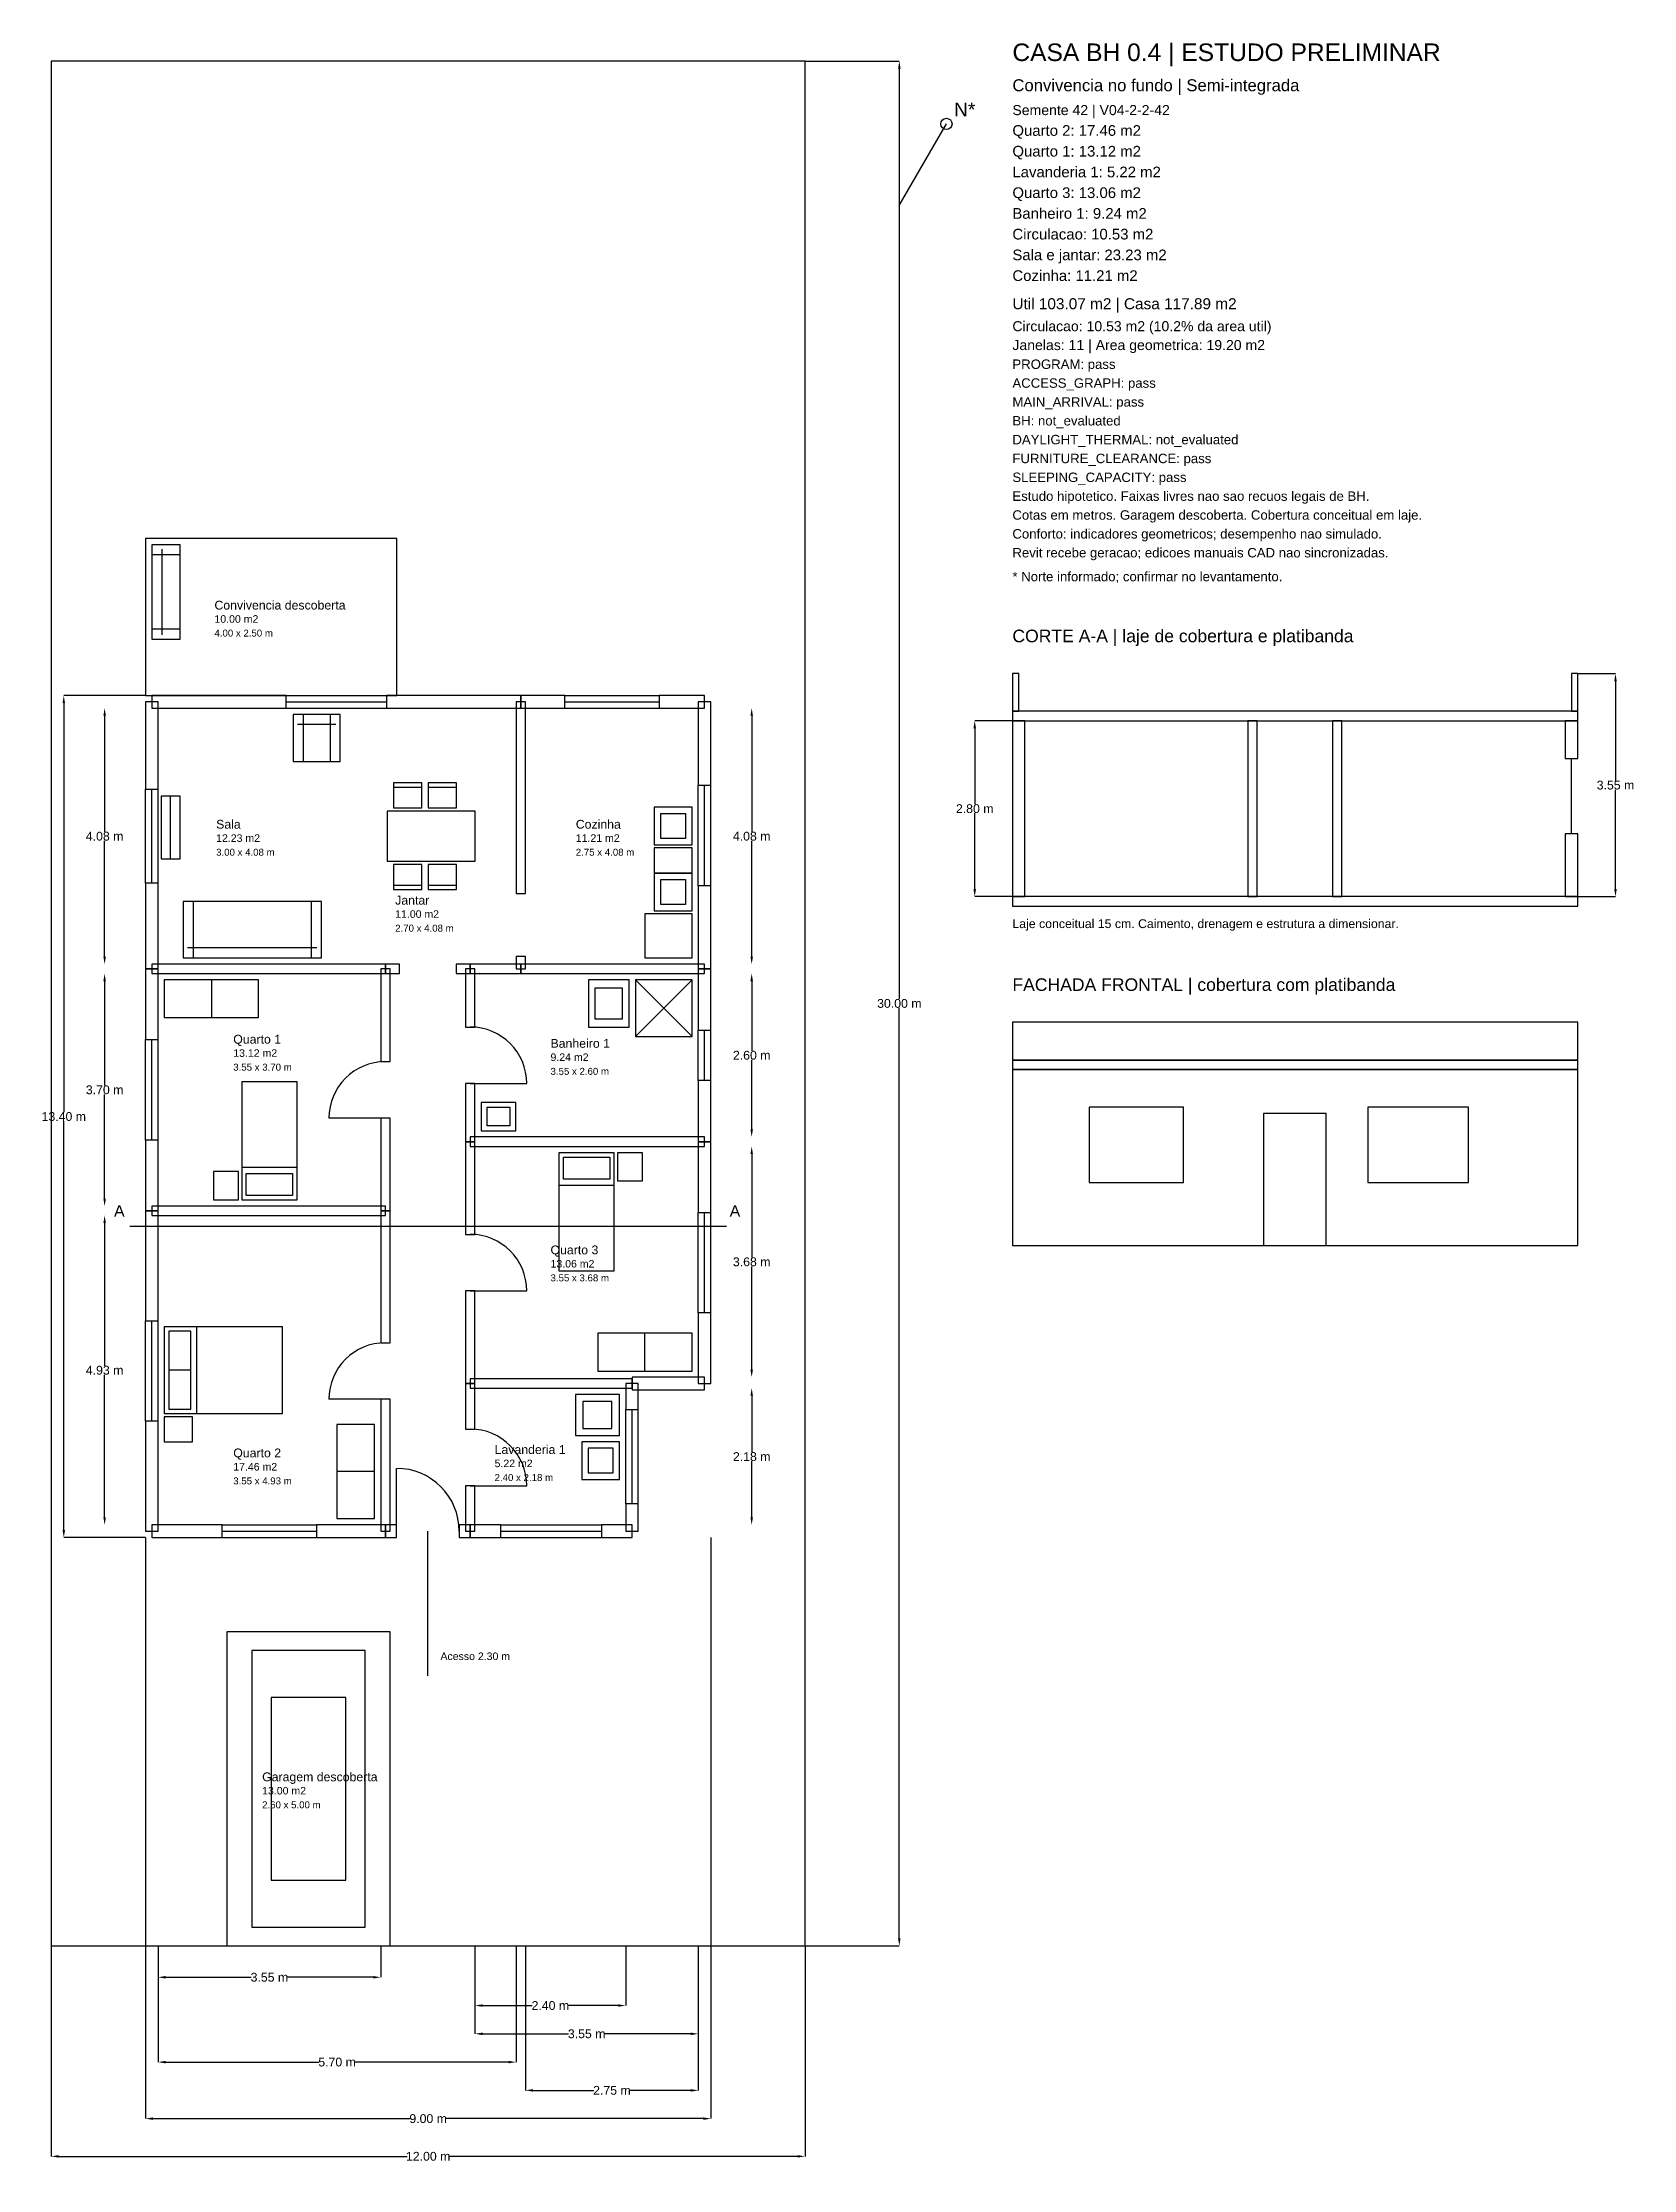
# Model space of a CAD drawing. Header units: millimetres. Extents: x -138 to 107186, y -4909 to 30295.
# Drawn here: x 40862 to 66186, y -3559 to 30295 of the extents above; entities that cross this region are included whole.
import ezdxf

# ---------------------------------------------------------------- set-up
doc = ezdxf.new("R2010")
doc.units = ezdxf.units.MM
doc.header["$MEASUREMENT"] = 0
for name, color, linetype in [('CASA_ACESSO', 4, 'Continuous'), ('CASA_COBERTURA', 2, 'Continuous'), ('CASA_COTAS', 6, 'Continuous'), ('CASA_ESTUDO', 8, 'Continuous'), ('CASA_EXTERNO', 3, 'Continuous'), ('CASA_JANELAS', 4, 'Continuous'), ('CASA_LOTE', 8, 'Continuous'), ('CASA_MOVEIS', 3, 'Continuous'), ('CASA_PAREDES', 7, 'Continuous'), ('CASA_PORTAS', 2, 'Continuous'), ('CASA_TEXTOS', 7, 'Continuous')]:
    doc.layers.add(name, color=color, linetype=linetype)
doc.styles.get("Standard").update_dxf_attribs({"font": 'arial.ttf'})
doc.dimstyles.get("Standard").update_dxf_attribs({"dimtxt": 0.18, "dimasz": 0.18, "dimexe": 0.18, "dimexo": 0.0625, "dimgap": 0.09, "dimtad": 0, "dimtih": 1, "dimtoh": 1, "dimdec": 4, "dimzin": 0, "dimdsep": 46, "dimtxsty": 'Standard', "dimcen": 0.09, "dimadec": 0, "dimazin": 0, "dimtfac": 1, "dimtdec": 4, "dimtofl": 0, "dimtmove": 0, "dimatfit": 3, "dimfxl": 1, "dimtolj": 1, "dimtzin": 0, "dimarcsym": 0})

msp = doc.modelspace()

# ---------------------------------------------------------------- texts
at = {"layer": 'CASA_TEXTOS'}
for s, height, p in [('CASA BH 0.4 | ESTUDO PRELIMINAR', 280, (56300, 30000)), ('Convivencia no fundo | Semi-integrada', 190, (56300, 29520)), ('N*', 220, (55370, 29119.038)), ('Semente 42 | V04-2-2-42', 160, (56300, 29140)), ('Quarto 2: 17.46 m2', 170, (56300, 28810)), ('Quarto 1: 13.12 m2', 170, (56300, 28480)), ('Lavanderia 1: 5.22 m2', 170, (56300, 28150)), ('Quarto 3: 13.06 m2', 170, (56300, 27820)), ('Banheiro 1: 9.24 m2', 170, (56300, 27490)), ('Circulacao: 10.53 m2', 170, (56300, 27160)), ('Sala e jantar: 23.23 m2', 170, (56300, 26830)), ('Cozinha: 11.21 m2', 170, (56300, 26500)), ('Util 103.07 m2 | Casa 117.89 m2', 175, (56300, 26050)), ('Circulacao: 10.53 m2 (10.2% da area util)', 160, (56300, 25700)), ('Janelas: 11 | Area geometrica: 19.20 m2', 160, (56300, 25400)), ('PROGRAM: pass', 150, (56300, 25100)), ('ACCESS_GRAPH: pass', 150, (56300, 24800)), ('MAIN_ARRIVAL: pass', 150, (56300, 24500)), ('BH: not_evaluated', 150, (56300, 24200)), ('DAYLIGHT_THERMAL: not_evaluated', 150, (56300, 23900)), ('FURNITURE_CLEARANCE: pass', 150, (56300, 23600)), ('SLEEPING_CAPACITY: pass', 150, (56300, 23300)), ('Estudo hipotetico. Faixas livres nao sao recuos legais de BH.', 150, (56300, 23000)), ('Cotas em metros. Garagem descoberta. Cobertura conceitual em laje.', 150, (56300, 22700)), ('Conforto: indicadores geometricos; desempenho nao simulado.', 150, (56300, 22400)), ('Revit recebe geracao; edicoes manuais CAD nao sincronizadas.', 150, (56300, 22100)), ('* Norte informado; confirmar no levantamento.', 150, (56300, 21720)), ('Convivencia descoberta', 140, (43598, 21270)), ('10.00 m2', 120, (43598, 21060)), ('4.00 x 2.50 m', 110, (43598, 20840)), ('CORTE A-A | laje de cobertura e platibanda', 200, (56300, 20750)), ('Sala', 140, (43625, 17782.5)), ('12.23 m2', 120, (43625, 17572.5)), ('Cozinha', 140, (49350, 17782.5)), ('11.21 m2', 120, (49350, 17572.5)), ('3.00 x 4.08 m', 110, (43625, 17352.5)), ('2.75 x 4.08 m', 110, (49350, 17352.5)), ('Jantar', 140, (46475, 16573.25)), ('2.70 x 4.08 m', 110, (46475, 16143.25)), ('11.00 m2', 120, (46475, 16363.25)), ('Laje conceitual 15 cm. Caimento, drenagem e estrutura a dimensionar.', 140, (56300, 16200)), ('FACHADA FRONTAL | cobertura com platibanda', 200, (56300, 15200)), ('Quarto 1', 140, (43897.594, 14361)), ('13.12 m2', 120, (43897.594, 14151)), ('Banheiro 1', 140, (48947.594, 14295)), ('3.55 x 3.70 m', 110, (43897.594, 13931)), ('3.55 x 2.60 m', 110, (48947.594, 13865)), ('9.24 m2', 120, (48947.594, 14085)), ('A', 180, (42000, 11608)), ('A', 180, (51800, 11608)), ('Quarto 3', 140, (48947.594, 11007.5)), ('13.06 m2', 120, (48947.594, 10797.5)), ('3.55 x 3.68 m', 110, (48947.594, 10577.5)), ('Quarto 2', 140, (43897.594, 7775.75)), ('Lavanderia 1', 140, (48057.689, 7829.75)), ('3.55 x 4.93 m', 110, (43897.594, 7345.75)), ('17.46 m2', 120, (43897.594, 7565.75)), ('5.22 m2', 120, (48057.689, 7619.75)), ('2.40 x 2.18 m', 110, (48057.689, 7399.75)), ('Acesso 2.30 m', 120, (47195.189, 4550)), ('Garagem descoberta', 140, (44357.189, 2620)), ('13.00 m2', 120, (44357.189, 2410)), ('2.60 x 5.00 m', 110, (44357.189, 2190))]:
    msp.add_text(s, height=height, dxfattribs=at).set_placement(p)

# ---------------------------------------------------------------- blocks, each defined once
blk = doc.blocks.new('*D17')
at = {"layer": 'CASA_COTAS', "color": 0, "lineweight": -2, "transparency": 16777216}
for p, q in [((41850, 11625), (41850, 11625)), ((41850, 11505), (41850, 9234)), ((41850, 6820), (41850, 9091)), ((41850, 6700), (41850, 6700))]:
    blk.add_line(p, q, dxfattribs=at)
at = {"layer": 'CASA_COTAS', "color": 0, "transparency": 16777216}
for points in [[(41830, 11505), (41870, 11505), (41850, 11625)], [(41830, 6820), (41870, 6820), (41850, 6700)]]:
    blk.add_solid(points, dxfattribs=at)
at = {"layer": 'Defpoints', "color": 0, "transparency": 16777216}
for p in [(41850, 11625), (41850, 11625), (41850, 6700)]:
    blk.add_point(p, dxfattribs=at)
at = {"layer": 'CASA_COTAS', "color": 0, "transparency": 16777216, "insert": (41850, 9162), "char_height": 140, "attachment_point": 5}
blk.add_mtext('\\A1;4.93 m', dxfattribs=at)
blk = doc.blocks.new('*D18')
at = {"layer": 'CASA_COTAS', "color": 0, "lineweight": -2, "transparency": 16777216}
for p, q in [((41850, 15475), (41850, 15475)), ((41850, 15355), (41850, 13697)), ((41850, 11895), (41850, 13553)), ((41850, 11775), (41850, 11775))]:
    blk.add_line(p, q, dxfattribs=at)
at = {"layer": 'CASA_COTAS', "color": 0, "transparency": 16777216}
for points in [[(41830, 15355), (41870, 15355), (41850, 15475)], [(41830, 11895), (41870, 11895), (41850, 11775)]]:
    blk.add_solid(points, dxfattribs=at)
at = {"layer": 'Defpoints', "color": 0, "transparency": 16777216}
for p in [(41850, 15475), (41850, 15475), (41850, 11775)]:
    blk.add_point(p, dxfattribs=at)
at = {"layer": 'CASA_COTAS', "color": 0, "transparency": 16777216, "insert": (41850, 13625), "char_height": 140, "attachment_point": 5}
blk.add_mtext('\\A1;3.70 m', dxfattribs=at)
blk = doc.blocks.new('*D19')
at = {"layer": 'CASA_COTAS', "color": 0, "lineweight": -2, "transparency": 16777216}
for p, q in [((52150, 8875), (52150, 8875)), ((52150, 8755), (52150, 7859)), ((52150, 6820), (52150, 7716)), ((52150, 6700), (52150, 6700))]:
    blk.add_line(p, q, dxfattribs=at)
at = {"layer": 'CASA_COTAS', "color": 0, "transparency": 16777216}
for points in [[(52130, 8755), (52170, 8755), (52150, 8875)], [(52130, 6820), (52170, 6820), (52150, 6700)]]:
    blk.add_solid(points, dxfattribs=at)
at = {"layer": 'Defpoints', "color": 0, "transparency": 16777216}
for p in [(52150, 8875), (52150, 8875), (52150, 6700)]:
    blk.add_point(p, dxfattribs=at)
at = {"layer": 'CASA_COTAS', "color": 0, "transparency": 16777216, "insert": (52150, 7787), "char_height": 140, "attachment_point": 5}
blk.add_mtext('\\A1;2.18 m', dxfattribs=at)
blk = doc.blocks.new('*D20')
at = {"layer": 'CASA_COTAS', "color": 0, "lineweight": -2, "transparency": 16777216}
for p, q in [((52150, 12725), (52150, 12725)), ((52150, 12605), (52150, 10959)), ((52150, 9170), (52150, 10816)), ((52150, 9050), (52150, 9050))]:
    blk.add_line(p, q, dxfattribs=at)
at = {"layer": 'CASA_COTAS', "color": 0, "transparency": 16777216}
for points in [[(52130, 12605), (52170, 12605), (52150, 12725)], [(52130, 9170), (52170, 9170), (52150, 9050)]]:
    blk.add_solid(points, dxfattribs=at)
at = {"layer": 'Defpoints', "color": 0, "transparency": 16777216}
for p in [(52150, 12725), (52150, 12725), (52150, 9050)]:
    blk.add_point(p, dxfattribs=at)
at = {"layer": 'CASA_COTAS', "color": 0, "transparency": 16777216, "insert": (52150, 10887), "char_height": 140, "attachment_point": 5}
blk.add_mtext('\\A1;3.68 m', dxfattribs=at)
blk = doc.blocks.new('*D21')
at = {"layer": 'CASA_COTAS', "color": 0, "lineweight": -2, "transparency": 16777216}
for p, q in [((52150, 15475), (52150, 15475)), ((52150, 15355), (52150, 14247)), ((52150, 12995), (52150, 14103)), ((52150, 12875), (52150, 12875))]:
    blk.add_line(p, q, dxfattribs=at)
at = {"layer": 'CASA_COTAS', "color": 0, "transparency": 16777216}
for points in [[(52130, 15355), (52170, 15355), (52150, 15475)], [(52130, 12995), (52170, 12995), (52150, 12875)]]:
    blk.add_solid(points, dxfattribs=at)
at = {"layer": 'Defpoints', "color": 0, "transparency": 16777216}
for p in [(52150, 15475), (52150, 15475), (52150, 12875)]:
    blk.add_point(p, dxfattribs=at)
at = {"layer": 'CASA_COTAS', "color": 0, "transparency": 16777216, "insert": (52150, 14175), "char_height": 140, "attachment_point": 5}
blk.add_mtext('\\A1;2.60 m', dxfattribs=at)
blk = doc.blocks.new('*D22')
at = {"layer": 'CASA_COTAS', "color": 0, "lineweight": -2, "transparency": 16777216}
for p, q in [((41850, 19700), (41850, 19700)), ((41850, 19580), (41850, 17734)), ((41850, 15745), (41850, 17591)), ((41850, 15625), (41850, 15625))]:
    blk.add_line(p, q, dxfattribs=at)
at = {"layer": 'CASA_COTAS', "color": 0, "transparency": 16777216}
for points in [[(41830, 19580), (41870, 19580), (41850, 19700)], [(41830, 15745), (41870, 15745), (41850, 15625)]]:
    blk.add_solid(points, dxfattribs=at)
at = {"layer": 'Defpoints', "color": 0, "transparency": 16777216}
for p in [(41850, 19700), (41850, 19700), (41850, 15625)]:
    blk.add_point(p, dxfattribs=at)
at = {"layer": 'CASA_COTAS', "color": 0, "transparency": 16777216, "insert": (41850, 17662), "char_height": 140, "attachment_point": 5}
blk.add_mtext('\\A1;4.08 m', dxfattribs=at)
blk = doc.blocks.new('*D23')
at = {"layer": 'CASA_COTAS', "color": 0, "lineweight": -2, "transparency": 16777216}
for p, q in [((52150, 19700), (52150, 19700)), ((52150, 19580), (52150, 17734)), ((52150, 15745), (52150, 17591)), ((52150, 15625), (52150, 15625))]:
    blk.add_line(p, q, dxfattribs=at)
at = {"layer": 'CASA_COTAS', "color": 0, "transparency": 16777216}
for points in [[(52130, 19580), (52170, 19580), (52150, 19700)], [(52130, 15745), (52170, 15745), (52150, 15625)]]:
    blk.add_solid(points, dxfattribs=at)
at = {"layer": 'Defpoints', "color": 0, "transparency": 16777216}
for p in [(52150, 19700), (52150, 19700), (52150, 15625)]:
    blk.add_point(p, dxfattribs=at)
at = {"layer": 'CASA_COTAS', "color": 0, "transparency": 16777216, "insert": (52150, 17662), "char_height": 140, "attachment_point": 5}
blk.add_mtext('\\A1;4.08 m', dxfattribs=at)
blk = doc.blocks.new('*D24')
at = {"layer": 'CASA_COTAS', "color": 0, "lineweight": -2, "transparency": 16777216}
for p, q in [((42700, 0), (42700, -500)), ((46245, 0), (46245, -500)), ((42820, -500), (44184, -500)), ((46125, -500), (44761, -500))]:
    blk.add_line(p, q, dxfattribs=at)
at = {"layer": 'CASA_COTAS', "color": 0, "transparency": 16777216}
for points in [[(42820, -480), (42820, -520), (42700, -500)], [(46125, -480), (46125, -520), (46245, -500)]]:
    blk.add_solid(points, dxfattribs=at)
at = {"layer": 'Defpoints', "color": 0, "transparency": 16777216}
for p in [(42700, 0), (46245, 0), (46245, -500)]:
    blk.add_point(p, dxfattribs=at)
at = {"layer": 'CASA_COTAS', "color": 0, "transparency": 16777216, "insert": (44473, -500), "char_height": 140, "attachment_point": 5}
blk.add_mtext('\\A1;3.55 m', dxfattribs=at)
blk = doc.blocks.new('*D25')
at = {"layer": 'CASA_COTAS', "color": 0, "lineweight": -2, "transparency": 16777216}
for p, q in [((47745, 0), (47745, -950)), ((50145, 0), (50145, -950)), ((47865, -950), (48655, -950)), ((50025, -950), (49235, -950))]:
    blk.add_line(p, q, dxfattribs=at)
at = {"layer": 'CASA_COTAS', "color": 0, "transparency": 16777216}
for points in [[(47865, -930), (47865, -970), (47745, -950)], [(50025, -930), (50025, -970), (50145, -950)]]:
    blk.add_solid(points, dxfattribs=at)
at = {"layer": 'Defpoints', "color": 0, "transparency": 16777216}
for p in [(47745, 0), (50145, 0), (50145, -950)]:
    blk.add_point(p, dxfattribs=at)
at = {"layer": 'CASA_COTAS', "color": 0, "transparency": 16777216, "insert": (48945, -950), "char_height": 140, "attachment_point": 5}
blk.add_mtext('\\A1;2.40 m', dxfattribs=at)
blk = doc.blocks.new('*D26')
at = {"layer": 'CASA_COTAS', "color": 0, "lineweight": -2, "transparency": 16777216}
for p, q in [((47745, 0), (47745, -1400)), ((51300, 0), (51300, -1400)), ((47865, -1400), (49234, -1400)), ((51180, -1400), (49811, -1400))]:
    blk.add_line(p, q, dxfattribs=at)
at = {"layer": 'CASA_COTAS', "color": 0, "transparency": 16777216}
for points in [[(47865, -1380), (47865, -1420), (47745, -1400)], [(51180, -1380), (51180, -1420), (51300, -1400)]]:
    blk.add_solid(points, dxfattribs=at)
at = {"layer": 'Defpoints', "color": 0, "transparency": 16777216}
for p in [(47745, 0), (51300, 0), (51300, -1400)]:
    blk.add_point(p, dxfattribs=at)
at = {"layer": 'CASA_COTAS', "color": 0, "transparency": 16777216, "insert": (49523, -1400), "char_height": 140, "attachment_point": 5}
blk.add_mtext('\\A1;3.55 m', dxfattribs=at)
blk = doc.blocks.new('*D27')
at = {"layer": 'CASA_COTAS', "color": 0, "lineweight": -2, "transparency": 16777216}
for p, q in [((42700, 0), (42700, -1850)), ((48400, 0), (48400, -1850)), ((42820, -1850), (45261, -1850)), ((48280, -1850), (45839, -1850))]:
    blk.add_line(p, q, dxfattribs=at)
at = {"layer": 'CASA_COTAS', "color": 0, "transparency": 16777216}
for points in [[(42820, -1830), (42820, -1870), (42700, -1850)], [(48280, -1830), (48280, -1870), (48400, -1850)]]:
    blk.add_solid(points, dxfattribs=at)
at = {"layer": 'Defpoints', "color": 0, "transparency": 16777216}
for p in [(42700, 0), (48400, 0), (48400, -1850)]:
    blk.add_point(p, dxfattribs=at)
at = {"layer": 'CASA_COTAS', "color": 0, "transparency": 16777216, "insert": (45550, -1850), "char_height": 140, "attachment_point": 5}
blk.add_mtext('\\A1;5.70 m', dxfattribs=at)
blk = doc.blocks.new('*D28')
at = {"layer": 'CASA_COTAS', "color": 0, "lineweight": -2, "transparency": 16777216}
for p, q in [((48550, 0), (48550, -2300)), ((51300, 0), (51300, -2300)), ((48670, -2300), (49635, -2300)), ((51180, -2300), (50215, -2300))]:
    blk.add_line(p, q, dxfattribs=at)
at = {"layer": 'CASA_COTAS', "color": 0, "transparency": 16777216}
for points in [[(48670, -2280), (48670, -2320), (48550, -2300)], [(51180, -2280), (51180, -2320), (51300, -2300)]]:
    blk.add_solid(points, dxfattribs=at)
at = {"layer": 'Defpoints', "color": 0, "transparency": 16777216}
for p in [(48550, 0), (51300, 0), (51300, -2300)]:
    blk.add_point(p, dxfattribs=at)
at = {"layer": 'CASA_COTAS', "color": 0, "transparency": 16777216, "insert": (49925, -2300), "char_height": 140, "attachment_point": 5}
blk.add_mtext('\\A1;2.75 m', dxfattribs=at)
blk = doc.blocks.new('*D29')
at = {"layer": 'CASA_COTAS', "color": 0, "lineweight": -2, "transparency": 16777216}
for p, q in [((42500, 6500), (42500, -2750)), ((51500, 6500), (51500, -2750)), ((42620, -2750), (46711, -2750)), ((51380, -2750), (47289, -2750))]:
    blk.add_line(p, q, dxfattribs=at)
at = {"layer": 'CASA_COTAS', "color": 0, "transparency": 16777216}
for points in [[(42620, -2730), (42620, -2770), (42500, -2750)], [(51380, -2730), (51380, -2770), (51500, -2750)]]:
    blk.add_solid(points, dxfattribs=at)
at = {"layer": 'Defpoints', "color": 0, "transparency": 16777216}
for p in [(42500, 6500), (51500, 6500), (51500, -2750)]:
    blk.add_point(p, dxfattribs=at)
at = {"layer": 'CASA_COTAS', "color": 0, "transparency": 16777216, "insert": (47000, -2750), "char_height": 140, "attachment_point": 5}
blk.add_mtext('\\A1;9.00 m', dxfattribs=at)
blk = doc.blocks.new('*D30')
at = {"layer": 'CASA_COTAS', "color": 0, "lineweight": -2, "transparency": 16777216}
for p, q in [((42500, 19900), (41200, 19900)), ((41200, 19780), (41200, 13272)), ((41200, 6620), (41200, 13128)), ((42500, 6500), (41200, 6500))]:
    blk.add_line(p, q, dxfattribs=at)
at = {"layer": 'CASA_COTAS', "color": 0, "transparency": 16777216}
for points in [[(41180, 19780), (41220, 19780), (41200, 19900)], [(41180, 6620), (41220, 6620), (41200, 6500)]]:
    blk.add_solid(points, dxfattribs=at)
at = {"layer": 'Defpoints', "color": 0, "transparency": 16777216}
for p in [(41200, 19900), (42500, 19900), (42500, 6500)]:
    blk.add_point(p, dxfattribs=at)
at = {"layer": 'CASA_COTAS', "color": 0, "transparency": 16777216, "insert": (41200, 13200), "char_height": 140, "attachment_point": 5}
blk.add_mtext('\\A1;13.40 m', dxfattribs=at)
blk = doc.blocks.new('*D31')
at = {"layer": 'CASA_COTAS', "color": 0, "lineweight": -2, "transparency": 16777216}
for p, q in [((41000, 0), (41000, -3350)), ((53000, 0), (53000, -3350)), ((41120, -3350), (46664, -3350)), ((52880, -3350), (47336, -3350))]:
    blk.add_line(p, q, dxfattribs=at)
at = {"layer": 'CASA_COTAS', "color": 0, "transparency": 16777216}
for points in [[(41120, -3330), (41120, -3370), (41000, -3350)], [(52880, -3330), (52880, -3370), (53000, -3350)]]:
    blk.add_solid(points, dxfattribs=at)
at = {"layer": 'Defpoints', "color": 0, "transparency": 16777216}
for p in [(41000, 0), (53000, 0), (53000, -3350)]:
    blk.add_point(p, dxfattribs=at)
at = {"layer": 'CASA_COTAS', "color": 0, "transparency": 16777216, "insert": (47000, -3350), "char_height": 140, "attachment_point": 5}
blk.add_mtext('\\A1;12.00 m', dxfattribs=at)
blk = doc.blocks.new('*D32')
at = {"layer": 'CASA_COTAS', "color": 0, "lineweight": -2, "transparency": 16777216}
for p, q in [((53000, 30000), (54500, 30000)), ((54500, 29880), (54500, 15072)), ((54500, 120), (54500, 14928)), ((53000, 0), (54500, 0))]:
    blk.add_line(p, q, dxfattribs=at)
at = {"layer": 'CASA_COTAS', "color": 0, "transparency": 16777216}
for points in [[(54480, 29880), (54520, 29880), (54500, 30000)], [(54480, 120), (54520, 120), (54500, 0)]]:
    blk.add_solid(points, dxfattribs=at)
at = {"layer": 'Defpoints', "color": 0, "transparency": 16777216}
for p in [(53000, 30000), (54500, 30000), (53000, 0)]:
    blk.add_point(p, dxfattribs=at)
at = {"layer": 'CASA_COTAS', "color": 0, "transparency": 16777216, "insert": (54500, 15000), "char_height": 140, "attachment_point": 5}
blk.add_mtext('\\A1;30.00 m', dxfattribs=at)
blk = doc.blocks.new('*D33')
at = {"layer": 'CASA_COTAS', "color": 0, "lineweight": -2, "transparency": 16777216}
for p, q in [((56300, 19500), (55700, 19500)), ((55700, 19380), (55700, 18172)), ((55700, 16820), (55700, 18028)), ((56300, 16700), (55700, 16700))]:
    blk.add_line(p, q, dxfattribs=at)
at = {"layer": 'CASA_COTAS', "color": 0, "transparency": 16777216}
for points in [[(55680, 19380), (55720, 19380), (55700, 19500)], [(55680, 16820), (55720, 16820), (55700, 16700)]]:
    blk.add_solid(points, dxfattribs=at)
at = {"layer": 'Defpoints', "color": 0, "transparency": 16777216}
for p in [(55700, 19500), (56300, 19500), (56300, 16700)]:
    blk.add_point(p, dxfattribs=at)
at = {"layer": 'CASA_COTAS', "color": 0, "transparency": 16777216, "insert": (55700, 18100), "char_height": 140, "attachment_point": 5}
blk.add_mtext('\\A1;2.80 m', dxfattribs=at)
blk = doc.blocks.new('*D34')
at = {"layer": 'CASA_COTAS', "color": 0, "lineweight": -2, "transparency": 16777216}
for p, q in [((65300, 20250), (65900, 20250)), ((65900, 20130), (65900, 18547)), ((65900, 16820), (65900, 18403)), ((65300, 16700), (65900, 16700))]:
    blk.add_line(p, q, dxfattribs=at)
at = {"layer": 'CASA_COTAS', "color": 0, "transparency": 16777216}
for points in [[(65880, 20130), (65920, 20130), (65900, 20250)], [(65880, 16820), (65920, 16820), (65900, 16700)]]:
    blk.add_solid(points, dxfattribs=at)
at = {"layer": 'Defpoints', "color": 0, "transparency": 16777216}
for p in [(65300, 20250), (65900, 20250), (65300, 16700)]:
    blk.add_point(p, dxfattribs=at)
at = {"layer": 'CASA_COTAS', "color": 0, "transparency": 16777216, "insert": (65900, 18475), "char_height": 140, "attachment_point": 5}
blk.add_mtext('\\A1;3.55 m', dxfattribs=at)

# ---------------------------------------------------------------- dimensions: what is measured, and where the dimension line sits
at = {"layer": 'CASA_COTAS'}
for base, p1, p2, picture, middle in [((54500, 30000), (53000, 0), (53000, 30000), '*D32', (54500, 15000)), ((65900, 20250), (65300, 16700), (65300, 20250), '*D34', (65900, 18475)), ((41200, 19900), (42500, 6500), (42500, 19900), '*D30', (41200, 13200)), ((41850, 19700), (41850, 15625), (41850, 19700), '*D22', (41850, 17662.5)), ((52150, 19700), (52150, 15625), (52150, 19700), '*D23', (52150, 17662.5)), ((55700, 19500), (56300, 16700), (56300, 19500), '*D33', (55700, 18100)), ((41850, 15475), (41850, 11775), (41850, 15475), '*D18', (41850, 13625)), ((52150, 15475), (52150, 12875), (52150, 15475), '*D21', (52150, 14175)), ((52150, 12725), (52150, 9050), (52150, 12725), '*D20', (52150, 10887.5)), ((41850, 11625), (41850, 6700), (41850, 11625), '*D17', (41850, 9162.5)), ((52150, 8875), (52150, 6700), (52150, 8875), '*D19', (52150, 7787.5))]:
    dim = msp.add_linear_dim(base=base, p1=p1, p2=p2, angle=90, dimstyle='Standard', override={"dimtxt": 140, "dimasz": 120, "dimdec": 2, "dimlfac": 0.001, "dimpost": '<> m'}, dxfattribs=at)
    dim.commit()
    dim.dimension.update_dxf_attribs({"geometry": picture, "text_midpoint": middle})
for base, p1, p2, picture, middle in [((51500, -2750), (42500, 6500), (51500, 6500), '*D29', (47000, -2750)), ((53000, -3350), (41000, 0), (53000, 0), '*D31', (47000, -3350)), ((46245.189, -500), (42700, 0), (46245.189, 0), '*D24', (44472.594, -500)), ((48400, -1850), (42700, 0), (48400, 0), '*D27', (45550, -1850)), ((50145.189, -950), (47745.189, 0), (50145.189, 0), '*D25', (48945.189, -950)), ((51300, -1400), (47745.189, 0), (51300, 0), '*D26', (49522.594, -1400)), ((51300, -2300), (48550, 0), (51300, 0), '*D28', (49925, -2300))]:
    dim = msp.add_linear_dim(base=base, p1=p1, p2=p2, dimstyle='Standard', override={"dimtxt": 140, "dimasz": 120, "dimdec": 2, "dimlfac": 0.001, "dimpost": '<> m'}, dxfattribs=at)
    dim.commit()
    dim.dimension.update_dxf_attribs({"geometry": picture, "text_midpoint": middle})

# ---------------------------------------------------------------- linework, layer by layer
at = {"layer": 'CASA_ACESSO'}
msp.add_lwpolyline([(46995.189, 4300), (46995.189, 5900), (46995.189, 5900), (46995.189, 6600)], dxfattribs=at)
at = {"layer": 'CASA_COBERTURA'}
for points in [[(56300, 19650), (56400, 19650), (56400, 20250), (56300, 20250)], [(65200, 19650), (65300, 19650), (65300, 20250), (65200, 20250)], [(56300, 19500), (65300, 19500), (65300, 19650), (56300, 19650)], [(56300, 14100), (65300, 14100), (65300, 14700), (56300, 14700)], [(56300, 13950), (65300, 13950), (65300, 14100), (56300, 14100)]]:
    msp.add_lwpolyline(points, close=True, dxfattribs=at)
at = {"layer": 'CASA_ESTUDO'}
for p, q in [((54500, 27700), (55250, 28999.038)), ((42250, 11458), (51750, 11458))]:
    msp.add_line(p, q, dxfattribs=at)
for points in [[(56300, 16700), (56500, 16700), (56500, 19500), (56300, 19500)], [(60045.189, 16700), (60195.189, 16700), (60195.189, 19500), (60045.189, 19500)], [(61395.189, 16700), (61545.189, 16700), (61545.189, 19500), (61395.189, 19500)], [(65100, 18900), (65300, 18900), (65300, 19500), (65100, 19500)], [(65100, 16700), (65300, 16700), (65300, 17700), (65100, 17700)], [(56300, 16550), (65300, 16550), (65300, 16700), (56300, 16700)], [(56300, 11150), (65300, 11150), (65300, 13950), (56300, 13950)], [(57522.594, 12150), (59022.594, 12150), (59022.594, 13350), (57522.594, 13350)], [(60295.189, 11150), (61295.189, 11150), (61295.189, 13250), (60295.189, 13250)], [(61957.689, 12150), (63557.689, 12150), (63557.689, 13350), (61957.689, 13350)]]:
    msp.add_lwpolyline(points, close=True, dxfattribs=at)
msp.add_circle((55250, 28999.038), 90, dxfattribs=at)
at = {"layer": 'CASA_EXTERNO'}
for points in [[(42500, 19900), (46500, 19900), (46500, 22400), (42500, 22400)], [(43795.189, 0), (46395.189, 0), (46395.189, 5000), (43795.189, 5000)]]:
    msp.add_lwpolyline(points, close=True, dxfattribs=at)
at = {"layer": 'CASA_JANELAS'}
for p, q in [((44737.5, 19900), (46337.5, 19900)), ((44737.5, 19800), (46337.5, 19800)), ((44737.5, 19700), (46337.5, 19700)), ((49175, 19900), (50675, 19900)), ((49175, 19800), (50675, 19800)), ((49175, 19700), (50675, 19700)), ((65200, 17700), (65200, 18900)), ((42500, 16912.5), (42500, 18412.5)), ((42600, 16912.5), (42600, 18412.5)), ((42700, 16912.5), (42700, 18412.5)), ((51300, 16875), (51300, 18475)), ((51400, 16875), (51400, 18475)), ((51500, 16875), (51500, 18475)), ((51300, 13775), (51300, 14575)), ((51400, 13775), (51400, 14575)), ((51500, 13775), (51500, 14575)), ((42500, 12825), (42500, 14425)), ((42600, 12825), (42600, 14425)), ((42700, 12825), (42700, 14425)), ((51300, 10075), (51300, 11675)), ((51400, 10075), (51400, 11675)), ((51500, 10075), (51500, 11675)), ((42500, 8350), (42500, 9950)), ((42600, 8350), (42600, 9950)), ((42700, 8350), (42700, 9950)), ((50145.189, 7037.5), (50145.189, 8537.5)), ((50245.189, 7037.5), (50245.189, 8537.5)), ((50345.189, 7037.5), (50345.189, 8537.5)), ((43722.594, 6700), (45222.594, 6700)), ((43722.594, 6600), (45222.594, 6600)), ((43722.594, 6500), (45222.594, 6500)), ((48157.689, 6700), (49757.689, 6700)), ((48157.689, 6600), (49757.689, 6600)), ((48157.689, 6500), (49757.689, 6500))]:
    msp.add_line(p, q, dxfattribs=at)
at = {"layer": 'CASA_LOTE'}
msp.add_lwpolyline([(41000, 0), (53000, 0), (53000, 30000), (41000, 30000)], close=True, dxfattribs=at)
at = {"layer": 'CASA_MOVEIS'}
msp.add_line((42900, 17300), (42900, 18300), dxfattribs=at)
for points in [[(42600, 20800), (43050, 20800), (43050, 22300), (42600, 22300)], [(44850, 18850), (45600, 18850), (45600, 19600), (44850, 19600)], [(42750, 17300), (43050, 17300), (43050, 18300), (42750, 18300)], [(46450, 18112.5), (46900, 18112.5), (46900, 18512.5), (46450, 18512.5)], [(47000, 18112.5), (47450, 18112.5), (47450, 18512.5), (47000, 18512.5)], [(46350, 17262.5), (47750, 17262.5), (47750, 18062.5), (46350, 18062.5)], [(50600, 17525), (51200, 17525), (51200, 18125), (50600, 18125)], [(50600, 17075), (51200, 17075), (51200, 17475), (50600, 17475)], [(46450, 16812.5), (46900, 16812.5), (46900, 17212.5), (46450, 17212.5)], [(47000, 16812.5), (47450, 16812.5), (47450, 17212.5), (47000, 17212.5)], [(50600, 16475), (51200, 16475), (51200, 17075), (50600, 17075)], [(43100, 15725), (45300, 15725), (45300, 16625), (43100, 16625)], [(50450, 15725), (51200, 15725), (51200, 16425), (50450, 16425)], [(42800, 14775), (44300, 14775), (44300, 15375), (42800, 15375)], [(49550, 14625), (50200, 14625), (50200, 15375), (49550, 15375)], [(50300, 14475), (51200, 14475), (51200, 15375), (50300, 15375)], [(44032.594, 11875), (44912.594, 11875), (44912.594, 13755), (44032.594, 13755)], [(47845.189, 12975), (48395.189, 12975), (48395.189, 13425), (47845.189, 13425)], [(49082.594, 10745), (49962.594, 10745), (49962.594, 12625), (49082.594, 12625)], [(50012.594, 12175), (50412.594, 12175), (50412.594, 12625), (50012.594, 12625)], [(43582.594, 11875), (43982.594, 11875), (43982.594, 12325), (43582.594, 12325)], [(42800, 8472.5), (44680, 8472.5), (44680, 9852.5), (42800, 9852.5)], [(49700, 9150), (51200, 9150), (51200, 9750), (49700, 9750)], [(49345.189, 8125), (50045.189, 8125), (50045.189, 8775), (49345.189, 8775)], [(42800, 8022.5), (43250, 8022.5), (43250, 8422.5), (42800, 8422.5)], [(45545.189, 6800), (46145.189, 6800), (46145.189, 8300), (45545.189, 8300)], [(49445.189, 7425), (50045.189, 7425), (50045.189, 8025), (49445.189, 8025)], [(44195.189, 300), (45995.189, 300), (45995.189, 4700), (44195.189, 4700)]]:
    msp.add_lwpolyline(points, close=True, dxfattribs=at)
for points in [[(43050, 22140), (42600, 22140)], [(42760, 22230), (42760, 20870)], [(43050, 20960), (42600, 20960)], [(45530, 19440), (44920, 19440)], [(45010, 19600), (45010, 18850)], [(45440, 19600), (45440, 18850)], [(46450, 18442.5), (46900, 18442.5)], [(47000, 18442.5), (47450, 18442.5)], [(50702, 17627), (50702, 18023), (51098, 18023), (51098, 17627), (50702, 17627)], [(50702, 16577), (50702, 16973), (51098, 16973), (51098, 16577), (50702, 16577)], [(43260, 16625), (43260, 15725)], [(45140, 16625), (45140, 15725)], [(46450, 16882.5), (46900, 16882.5)], [(47000, 16882.5), (47450, 16882.5)], [(45230, 15885), (43170, 15885)], [(43550, 15375), (43550, 14775)], [(50089.5, 14752.5), (49660.5, 14752.5), (49660.5, 15247.5), (50089.5, 15247.5), (50089.5, 14752.5)], [(51200, 14475), (50300, 15375)], [(51200, 15375), (50300, 14475)], [(48301.689, 13051.5), (47938.689, 13051.5), (47938.689, 13348.5), (48301.689, 13348.5), (48301.689, 13051.5)], [(49892.594, 12205), (49152.594, 12205), (49152.594, 12555), (49892.594, 12555), (49892.594, 12205)], [(44032.594, 12395), (44912.594, 12395)], [(44102.594, 12295), (44842.594, 12295), (44842.594, 11945), (44102.594, 11945), (44102.594, 12295)], [(49962.594, 12105), (49082.594, 12105)], [(43320, 8472.5), (43320, 9852.5)], [(43220, 8542.5), (43220, 9782.5), (42870, 9782.5), (42870, 8542.5), (43220, 8542.5)], [(50450, 9150), (50450, 9750)], [(43220, 9162.5), (42870, 9162.5)], [(49464.189, 8664.5), (49464.189, 8235.5), (49926.189, 8235.5), (49926.189, 8664.5), (49464.189, 8664.5)], [(49547.189, 7923), (49547.189, 7527), (49943.189, 7527), (49943.189, 7923), (49547.189, 7923)], [(46145.189, 7550), (45545.189, 7550)], [(45689.189, 3952), (44501.189, 3952), (44501.189, 1048), (45689.189, 1048), (45689.189, 3952)]]:
    msp.add_lwpolyline(points, dxfattribs=at)
at = {"layer": 'CASA_PAREDES'}
for points in [[(42500, 18412.5), (42700, 18412.5), (42700, 19800), (42500, 19800)], [(42600, 19700), (44737.5, 19700), (44737.5, 19900), (42600, 19900)], [(46337.5, 19700), (48475, 19700), (48475, 19900), (46337.5, 19900)], [(48400, 16750), (48550, 16750), (48550, 19800), (48400, 19800)], [(48475, 19700), (49175, 19700), (49175, 19900), (48475, 19900)], [(50675, 19700), (51400, 19700), (51400, 19900), (50675, 19900)], [(51300, 18475), (51500, 18475), (51500, 19800), (51300, 19800)], [(42500, 15550), (42700, 15550), (42700, 16912.5), (42500, 16912.5)], [(51300, 15550), (51500, 15550), (51500, 16875), (51300, 16875)], [(42600, 15475), (46320.189, 15475), (46320.189, 15625), (42600, 15625)], [(46320.189, 15475), (46545.189, 15475), (46545.189, 15625), (46320.189, 15625)], [(47445.189, 15475), (47670.189, 15475), (47670.189, 15625), (47445.189, 15625)], [(47670.189, 15475), (48475, 15475), (48475, 15625), (47670.189, 15625)], [(48400, 15550), (48550, 15550), (48550, 15750), (48400, 15750)], [(48475, 15475), (51400, 15475), (51400, 15625), (48475, 15625)], [(42500, 14425), (42700, 14425), (42700, 15550), (42500, 15550)], [(46245.189, 14075), (46395.189, 14075), (46395.189, 15550), (46245.189, 15550)], [(47595.189, 14625), (47745.189, 14625), (47745.189, 15550), (47595.189, 15550)], [(51300, 14575), (51500, 14575), (51500, 15550), (51300, 15550)], [(47595.189, 12800), (47745.189, 12800), (47745.189, 13725), (47595.189, 13725)], [(51300, 12800), (51500, 12800), (51500, 13775), (51300, 13775)], [(46245.189, 11700), (46395.189, 11700), (46395.189, 13175), (46245.189, 13175)], [(47670.189, 12725), (51400, 12725), (51400, 12875), (47670.189, 12875)], [(42500, 11700), (42700, 11700), (42700, 12825), (42500, 12825)], [(47595.189, 11325), (47745.189, 11325), (47745.189, 12800), (47595.189, 12800)], [(51300, 11675), (51500, 11675), (51500, 12800), (51300, 12800)], [(42500, 9950), (42700, 9950), (42700, 11700), (42500, 11700)], [(42600, 11625), (46320.189, 11625), (46320.189, 11775), (42600, 11775)], [(46245.189, 9600), (46395.189, 9600), (46395.189, 11700), (46245.189, 11700)], [(47595.189, 8950), (47745.189, 8950), (47745.189, 10425), (47595.189, 10425)], [(51300, 8950), (51500, 8950), (51500, 10075), (51300, 10075)], [(47595.189, 8225), (47745.189, 8225), (47745.189, 8950), (47595.189, 8950)], [(47670.189, 8875), (50245.189, 8875), (50245.189, 9025), (47670.189, 9025)], [(50145.189, 8537.5), (50345.189, 8537.5), (50345.189, 8950), (50145.189, 8950)], [(50245.189, 8850), (51400, 8850), (51400, 9050), (50245.189, 9050)], [(46245.189, 6600), (46395.189, 6600), (46395.189, 8700), (46245.189, 8700)], [(42500, 6600), (42700, 6600), (42700, 8350), (42500, 8350)], [(47595.189, 6600), (47745.189, 6600), (47745.189, 7325), (47595.189, 7325)], [(50145.189, 6600), (50345.189, 6600), (50345.189, 7037.5), (50145.189, 7037.5)], [(42600, 6500), (43722.594, 6500), (43722.594, 6700), (42600, 6700)], [(45222.594, 6500), (46320.189, 6500), (46320.189, 6700), (45222.594, 6700)], [(46320.189, 6500), (46495.189, 6500), (46495.189, 6700), (46320.189, 6700)], [(47495.189, 6500), (47670.189, 6500), (47670.189, 6700), (47495.189, 6700)], [(47670.189, 6500), (48157.689, 6500), (48157.689, 6700), (47670.189, 6700)], [(49757.689, 6500), (50245.189, 6500), (50245.189, 6700), (49757.689, 6700)]]:
    msp.add_lwpolyline(points, close=True, dxfattribs=at)
at = {"layer": 'CASA_PORTAS'}
for p, q in [((47670.189, 13725), (48570.189, 13725)), ((46320.189, 13175), (45420.189, 13175)), ((47670.189, 10425), (48570.189, 10425)), ((46320.189, 8700), (45420.189, 8700)), ((46495.189, 6600), (46495.189, 7600)), ((47670.189, 7325), (48570.189, 7325))]:
    msp.add_line(p, q, dxfattribs=at)
for centre, radius, start, end in [((47670.189, 13725), 900, 0, 90), ((46320.189, 13175), 900, 90, 180), ((47670.189, 10425), 900, 0, 90), ((46320.189, 8700), 900, 90, 180), ((47670.189, 7325), 900, 0, 90), ((46495.189, 6600), 1000, 0, 90)]:
    msp.add_arc(centre, radius, start, end, dxfattribs=at)

msp.set_redraw_order([(e.dxf.handle, doc.entitydb.next_handle()) for e in msp.query("TEXT MTEXT ATTDEF DIMENSION ARC_DIMENSION")])  # texts and dimensions are drawn at this point

doc.saveas('drawing.dxf')
